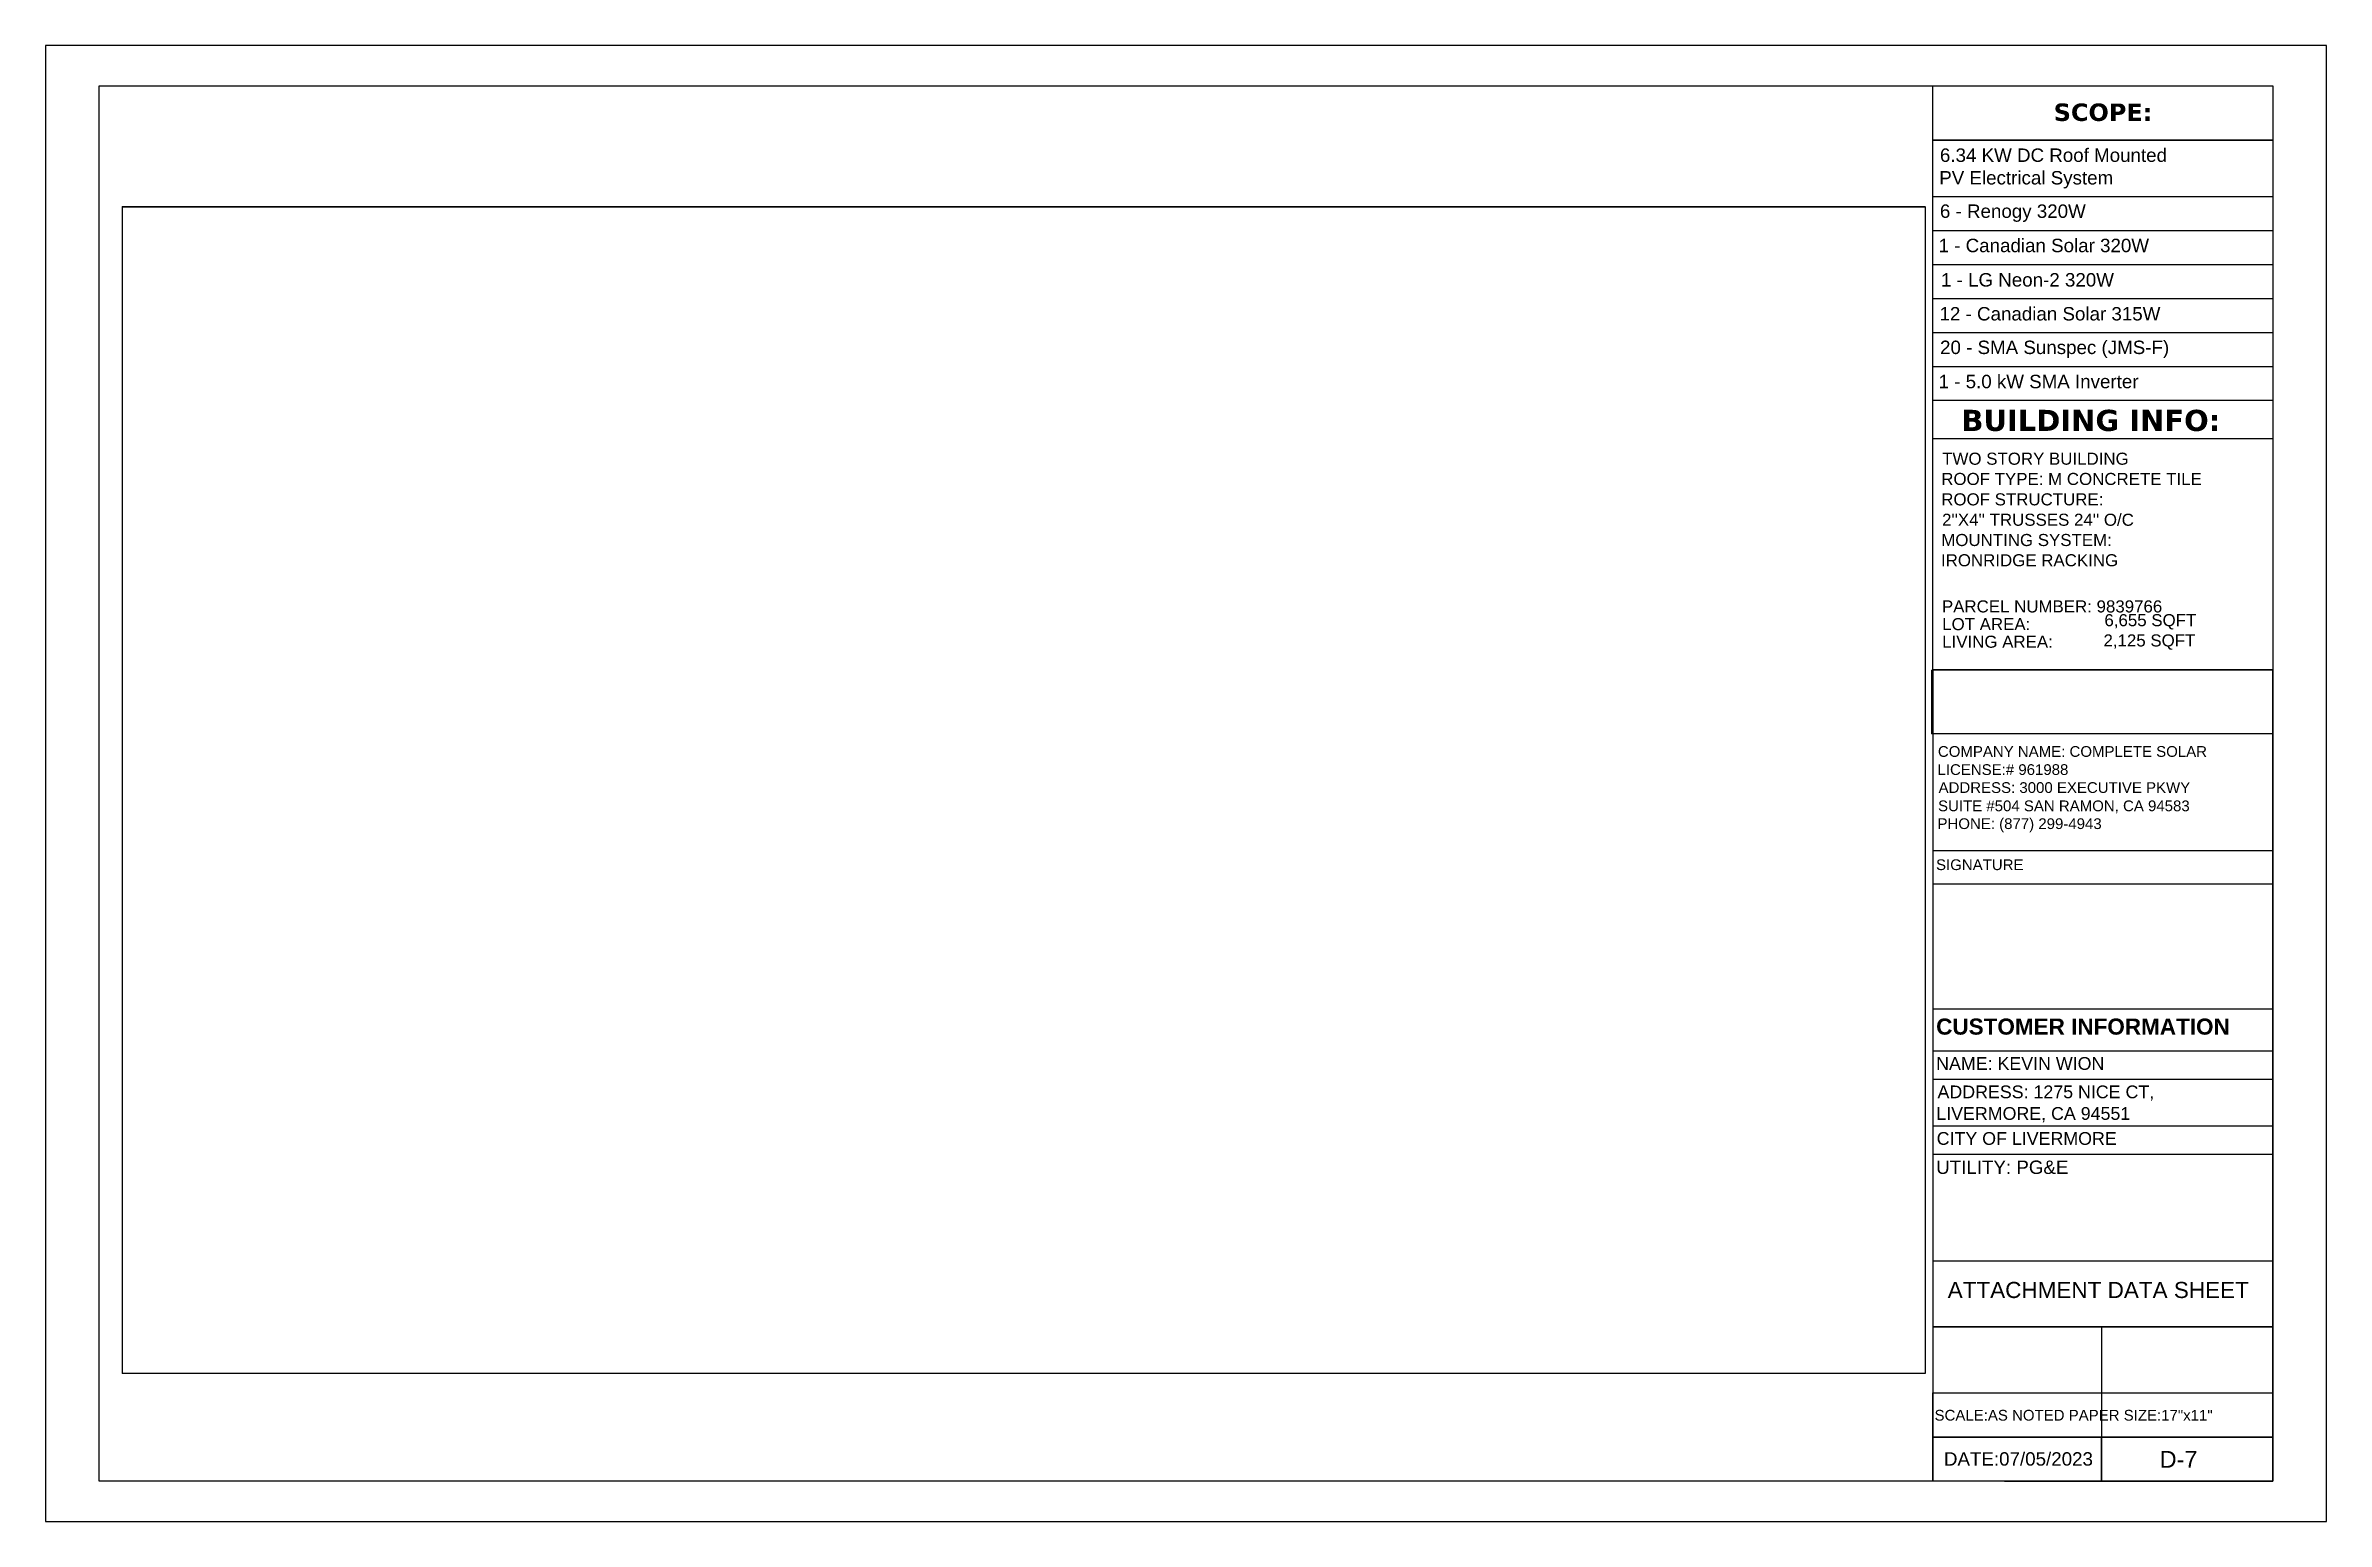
# Model space of a CAD drawing. Header units: inches. Extents: x 347 to 7477, y 1065 to 7514.
# Drawn here: x 2162 to 3862, y 2284 to 3384 of the extents above; entities that cross this region are included whole.
import ezdxf

# ---------------------------------------------------------------- set-up
doc = ezdxf.new("R2010")
doc.units = ezdxf.units.IN
doc.header["$MEASUREMENT"] = 0
for name, color, linetype in [('PDF14_0', 7, 'Continuous'), ('PDF14_PDF_Geometry', 7, 'Continuous'), ('PDF14_Text', 7, 'Continuous'), ('PDF5_Text', 7, 'Continuous')]:
    doc.layers.add(name, color=color, linetype=linetype)
doc.styles.add('PDF Arial', font='arial.ttf')
doc.styles.add('PDF Arial Bold', font='arialbd.ttf')
doc.styles.add('PDF Verdana Bold', font='verdanab.ttf')
picture_1 = doc.add_image_def('image27.png', size_in_pixel=(45, 240))
picture_2 = doc.add_image_def('image28.png', size_in_pixel=(3192, 4933))

msp = doc.modelspace()

# ---------------------------------------------------------------- texts
at = {"layer": 'PDF14_Text', "attachment_point": 7}
for s, insert, char_height, style in [('SCOPE:', (3658.3, 3327.6), 13, 'PDF Verdana Bold'), ('6.34 KW DC Roof Mounted', (3573.5, 3297.2), 10, 'PDF Arial'), ('PV Electrical System', (3573, 3277.5), 10, 'PDF Arial'), ('6 - Renogy 320W', (3573.5, 3252.6), 10, 'PDF Arial'), ('1 - Canadian Solar 320W', (3572.5, 3229.9), 10, 'PDF Arial'), ('20 - SMA Sunspec (JMS-F)', (3573.6, 3151.1), 10, 'PDF Arial'), ('1 - 5.0 kW SMA Inverter', (3572.5, 3128.5), 10, 'PDF Arial'), ('BUILDING INFO:', (3589.5, 3096.5), 15.749, 'PDF Verdana Bold'), ('TWO STORY BUILDING', (3575.2, 3071.5), 9, 'PDF Arial'), ('ROOF TYPE: M CONCRETE TILE', (3574.5, 3056.4), 9, 'PDF Arial'), ('ROOF STRUCTURE:', (3574.5, 3041.2), 9, 'PDF Arial'), ("2''X4'' TRUSSES 24'' O/C", (3575.1, 3026), 9, 'PDF Arial'), ('MOUNTING SYSTEM:', (3574.5, 3010.9), 9, 'PDF Arial'), ('IRONRIDGE RACKING', (3574.3, 2995.8), 9, 'PDF Arial'), ('6,655 SQFT', (3696.1, 2948.8), 9, 'PDF Arial'), ('2,125 SQFT', (3695.4, 2933.7), 9, 'PDF Arial'), ('COMPANY NAME: COMPLETE SOLAR', (3572, 2853.8), 8, 'PDF Arial'), ('LICENSE:# 961988', (3571.7, 2840.3), 8, 'PDF Arial'), ('ADDRESS: 3000 EXECUTIVE PKWY', (3572.5, 2826.9), 8, 'PDF Arial'), ('SUITE #504 SAN RAMON, CA 94583', (3572.1, 2811.9), 8, 'PDF Arial'), ('PHONE: (877) 299-4943', (3571.7, 2797.7), 8, 'PDF Arial'), ('SIGNATURE', (3570.6, 2769.4), 8, 'PDF Arial'), ('CUSTOMER INFORMATION', (3570.7, 2646.7), 12, 'PDF Arial Bold'), ('NAME: KEVIN WION', (3570.7, 2620.5), 9.5, 'PDF Arial'), ('ADDRESS: 1275 NICE CT,', (3571.7, 2597.7), 9.5, 'PDF Arial'), ('LIVERMORE, CA 94551', (3570.8, 2581.6), 9.5, 'PDF Arial'), ('CITY OF LIVERMORE', (3571.1, 2564.6), 9.5, 'PDF Arial'), ('UTILITY: PG&E', (3570.7, 2542.9), 10, 'PDF Arial'), ('ATTACHMENT DATA SHEET', (3579.3, 2450.4), 12, 'PDF Arial'), ('SCALE:AS NOTED PAPER SIZE:17"x11"', (3569.5, 2359.1), 8, 'PDF Arial'), ('DATE:07/05/2023', (3576.5, 2325.5), 10, 'PDF Arial'), ('D-7', (3737.3, 2324.1), 12.5, 'PDF Arial')]:
    msp.add_mtext(s, dxfattribs=dict(at, insert=insert, char_height=char_height, style=style))
at = {"layer": 'PDF5_Text', "attachment_point": 7, "style": 'PDF Arial'}
for s, insert, char_height in [('1 - LG Neon-2 320W', (3574.3, 3204.3), 10), ('12 - Canadian Solar 315W', (3573.2, 3179), 10), ('PARCEL NUMBER: 9839766', (3575, 2961.4), 9), ('LOT AREA:', (3575.2, 2948.2), 9), ('LIVING AREA:', (3575.2, 2935.1), 9)]:
    msp.add_mtext(s, dxfattribs=dict(at, insert=insert, char_height=char_height))

# ---------------------------------------------------------------- linework, layer by layer
at = {"layer": 'PDF14_0', "lineweight": 25}
for points in [[(2161.7, 3384), (2161.7, 2284.1), (3861.5, 2284.1), (3861.5, 3384)], [(3821.6, 3313.5), (3568.1, 3313.5)], [(3821.6, 3313.5), (3821.6, 3119.5), (3568.1, 3119.5), (3568.1, 3313.5)], [(2218.9, 2394.4), (2218.9, 3263.9), (3562.6, 3263.9), (3562.6, 2394.4)], [(3568.1, 2871.1), (3568.1, 2918.7), (3821.6, 2918.7), (3821.6, 2871.1)]]:
    msp.add_lwpolyline(points, close=True, dxfattribs=at)
for points in [[(3568.1, 2918.7), (3568.1, 3354)], [(3568.1, 3271.6), (3821.6, 3271.6)], [(3568.1, 3246.2), (3821.6, 3246.2)], [(3568.1, 3220.9), (3821.6, 3220.9)], [(3568.1, 3195.6), (3821.6, 3195.6)], [(3568.1, 3170.2), (3821.6, 3170.2)], [(3568.1, 3144.9), (3821.6, 3144.9)], [(3568.1, 3091.2), (3821.6, 3091.2)], [(3568.2, 2784.2), (3821.7, 2784.2)], [(3568.2, 2759.3), (3821.7, 2759.3)]]:
    msp.add_lwpolyline(points, dxfattribs=at)
at = {"layer": 'PDF14_PDF_Geometry', "lineweight": 25}
for points in [[(3821.6, 3354), (3821.6, 2314.1), (2201.6, 2314.1), (2201.6, 3354), (3821.6, 3354), (3821.6, 2314.1), (3568.1, 2314.1), (3568.1, 2346.8), (3821.6, 2346.8), (3568.1, 2346.8), (3568.1, 2379.8), (3821.6, 2379.8)], [(3821.6, 2836.2), (3821.6, 2379.8), (3821.6, 2346.8), (3821.6, 2314.1), (3821.6, 2918.7), (3568.1, 2918.7), (3568.1, 2314.1)], [(3568.1, 2666.2), (3821.6, 2666.2)], [(3568.1, 2634.8), (3821.6, 2634.8)], [(3568.1, 2613.8), (3821.6, 2613.8)], [(3568.1, 2578.9), (3821.7, 2578.9)], [(3568.1, 2557.7), (3821.7, 2557.7)], [(3568.1, 2478.2), (3821.7, 2478.2)], [(3571.6, 2429), (3821.6, 2429), (3568.1, 2429), (3821.6, 2429), (3694, 2429), (3694, 2379.8), (3821.6, 2379.8), (3821.6, 2429)], [(3694, 2379.8), (3694, 2346.8), (3694, 2314.1)]]:
    msp.add_lwpolyline(points, dxfattribs=at)
msp.add_lwpolyline([(3821.6, 2346.8), (3821.6, 2314.1), (3694, 2314.1), (3694, 2346.8)], close=True, dxfattribs=at)
at = {"layer": 'PDF14_PDF_Geometry', "color": 251, "lineweight": 25, "true_color": 0x525252}
msp.add_lwpolyline([(3621.7, 2314.1), (3821.6, 2314.1)], dxfattribs=at)

msp.set_redraw_order([(e.dxf.handle, doc.entitydb.next_handle()) for e in msp.query("TEXT MTEXT ATTDEF DIMENSION ARC_DIMENSION")])  # texts and dimensions are drawn at this point

# ---------------------------------------------------------------- pictures from other files: only their frames are drawn
at = {"layer": 'PDF14_0', "color": 7, "lineweight": 0}
image = msp.add_image(picture_2, insert=(3562.6, 2394.4), size_in_units=(869.6, 1343.9), rotation=90, dxfattribs=at)
image.dxf.flags = 15
image = msp.add_image(picture_1, insert=(3821.6, 2871.1), size_in_units=(47.5, 254.3), rotation=90, dxfattribs=at)
image.dxf.flags = 15

doc.saveas('drawing.dxf')
